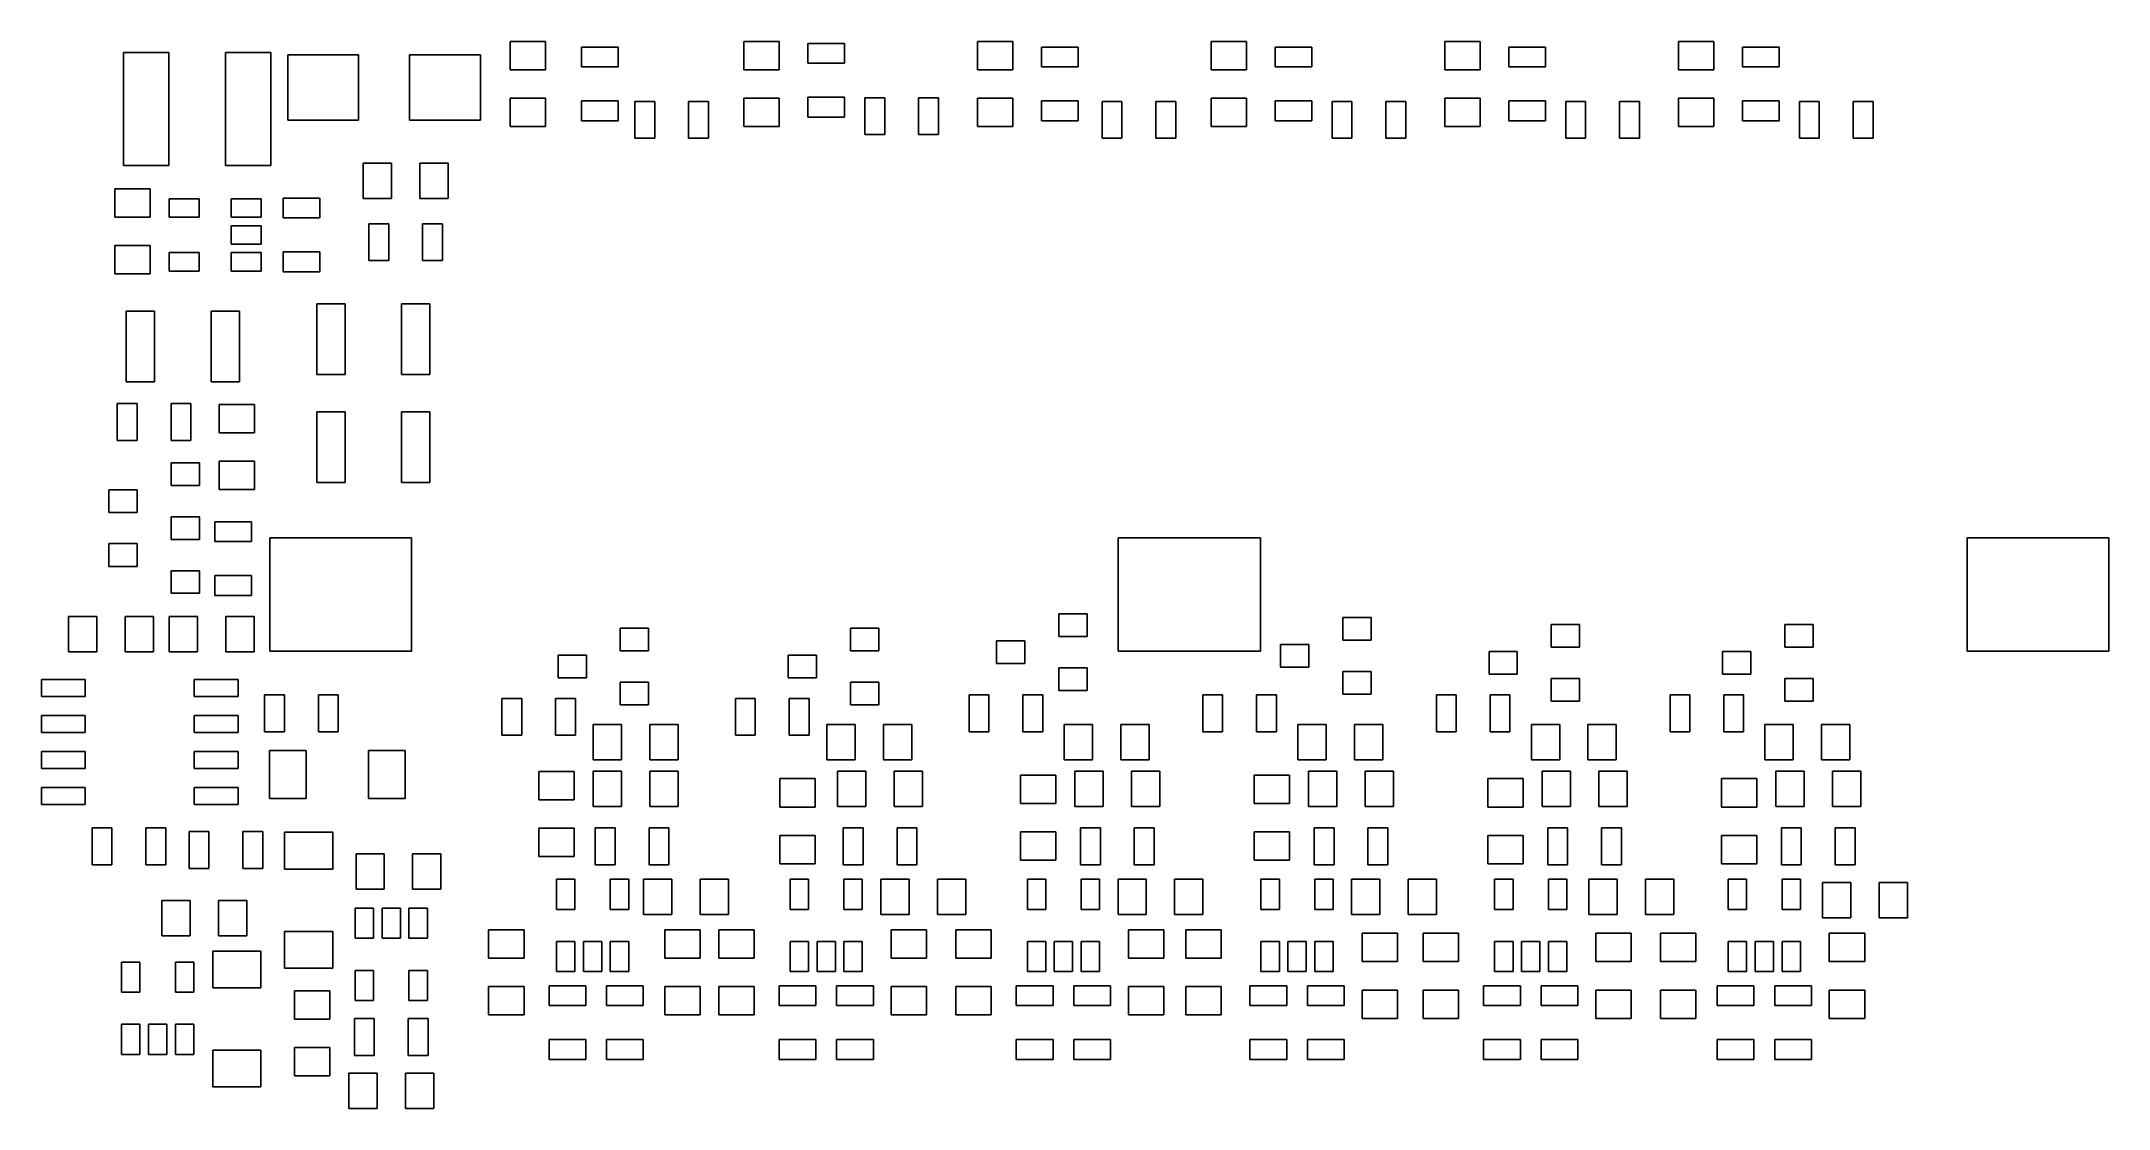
# Model space of a CAD drawing. Extents: x 1.86 to 4.74, y -2.74 to -1.26.
import ezdxf

# ---------------------------------------------------------------- set-up
doc = ezdxf.new("R2010")
doc.units = 0
doc.header["$MEASUREMENT"] = 0
doc.layers.add('BLACK', color=7, linetype='CONTINUOUS')

msp = doc.modelspace()

# ---------------------------------------------------------------- linework, layer by layer
at = {"layer": 'BLACK', "linetype": 'CONTINUOUS'}
for p, q in [((2.5154, -1.3003), (2.5154, -1.2609)), ((2.5154, -1.2609), (2.5646, -1.2609)), ((2.5646, -1.2609), (2.5646, -1.3003)), ((2.8404, -1.3003), (2.8404, -1.2609)), ((2.8404, -1.2609), (2.8896, -1.2609)), ((2.8896, -1.2609), (2.8896, -1.3003)), ((2.9294, -1.2914), (2.9294, -1.2638)), ((2.9294, -1.2638), (2.9806, -1.2638)), ((2.9806, -1.2638), (2.9806, -1.2914)), ((3.1654, -1.3003), (3.1654, -1.2609)), ((3.1654, -1.2609), (3.2146, -1.2609)), ((3.2146, -1.2609), (3.2146, -1.3003)), ((3.4904, -1.3003), (3.4904, -1.2609)), ((3.4904, -1.2609), (3.5396, -1.2609)), ((3.5396, -1.2609), (3.5396, -1.3003)), ((3.8154, -1.3003), (3.8154, -1.2609)), ((3.8154, -1.2609), (3.8646, -1.2609)), ((3.8646, -1.2609), (3.8646, -1.3003)), ((4.1404, -1.3003), (4.1404, -1.2609)), ((4.1404, -1.2609), (4.1896, -1.2609)), ((4.1896, -1.2609), (4.1896, -1.3003)), ((1.9776, -1.4337), (1.9776, -1.2763)), ((1.9776, -1.2763), (2.0406, -1.2763)), ((2.0406, -1.2763), (2.0406, -1.4337)), ((2.1194, -1.4337), (2.1194, -1.2763)), ((2.1194, -1.2763), (2.1824, -1.2763)), ((2.1824, -1.2763), (2.1824, -1.4337)), ((2.2061, -1.3703), (2.2061, -1.2797)), ((2.2061, -1.2797), (2.3046, -1.2797)), ((2.3046, -1.2797), (2.3046, -1.3703)), ((2.3754, -1.3703), (2.3754, -1.2797)), ((2.3754, -1.2797), (2.4739, -1.2797)), ((2.4739, -1.2797), (2.4739, -1.3703)), ((2.6144, -1.2964), (2.6144, -1.2688)), ((2.6144, -1.2688), (2.6656, -1.2688)), ((2.6656, -1.2688), (2.6656, -1.2964)), ((2.9806, -1.2914), (2.9294, -1.2914)), ((3.2544, -1.2964), (3.2544, -1.2688)), ((3.2544, -1.2688), (3.3056, -1.2688)), ((3.3056, -1.2688), (3.3056, -1.2964)), ((3.5794, -1.2964), (3.5794, -1.2688)), ((3.5794, -1.2688), (3.6306, -1.2688)), ((3.6306, -1.2688), (3.6306, -1.2964)), ((3.9044, -1.2964), (3.9044, -1.2688)), ((3.9044, -1.2688), (3.9556, -1.2688)), ((3.9556, -1.2688), (3.9556, -1.2964)), ((4.2294, -1.2964), (4.2294, -1.2688)), ((4.2294, -1.2688), (4.2806, -1.2688)), ((4.2806, -1.2688), (4.2806, -1.2964)), ((2.5646, -1.3003), (2.5154, -1.3003)), ((2.6656, -1.2964), (2.6144, -1.2964)), ((2.8896, -1.3003), (2.8404, -1.3003)), ((3.2146, -1.3003), (3.1654, -1.3003)), ((3.3056, -1.2964), (3.2544, -1.2964)), ((3.5396, -1.3003), (3.4904, -1.3003)), ((3.6306, -1.2964), (3.5794, -1.2964)), ((3.8646, -1.3003), (3.8154, -1.3003)), ((3.9556, -1.2964), (3.9044, -1.2964)), ((4.1896, -1.3003), (4.1404, -1.3003)), ((4.2806, -1.2964), (4.2294, -1.2964)), ((2.5154, -1.3791), (2.5154, -1.3397)), ((2.5154, -1.3397), (2.5646, -1.3397)), ((2.5646, -1.3397), (2.5646, -1.3791)), ((2.6144, -1.3712), (2.6144, -1.3436)), ((2.6144, -1.3436), (2.6656, -1.3436)), ((2.6656, -1.3436), (2.6656, -1.3712)), ((2.6888, -1.3956), (2.6888, -1.3444)), ((2.6888, -1.3444), (2.7164, -1.3444)), ((2.7164, -1.3444), (2.7164, -1.3956)), ((2.7636, -1.3956), (2.7636, -1.3444)), ((2.7636, -1.3444), (2.7912, -1.3444)), ((2.7912, -1.3444), (2.7912, -1.3956)), ((2.8404, -1.3791), (2.8404, -1.3397)), ((2.8404, -1.3397), (2.8896, -1.3397)), ((2.8896, -1.3397), (2.8896, -1.3791)), ((2.9294, -1.3662), (2.9294, -1.3386)), ((2.9294, -1.3386), (2.9806, -1.3386)), ((2.9806, -1.3386), (2.9806, -1.3662)), ((3.0088, -1.3906), (3.0088, -1.3394)), ((3.0088, -1.3394), (3.0364, -1.3394)), ((3.0364, -1.3394), (3.0364, -1.3906)), ((3.0836, -1.3906), (3.0836, -1.3394)), ((3.0836, -1.3394), (3.1112, -1.3394)), ((3.1112, -1.3394), (3.1112, -1.3906)), ((3.1654, -1.3791), (3.1654, -1.3397)), ((3.1654, -1.3397), (3.2146, -1.3397)), ((3.2146, -1.3397), (3.2146, -1.3791)), ((3.2544, -1.3712), (3.2544, -1.3436)), ((3.2544, -1.3436), (3.3056, -1.3436)), ((3.3056, -1.3436), (3.3056, -1.3712)), ((3.3388, -1.3956), (3.3388, -1.3444)), ((3.3388, -1.3444), (3.3664, -1.3444)), ((3.3664, -1.3444), (3.3664, -1.3956)), ((3.4136, -1.3956), (3.4136, -1.3444)), ((3.4136, -1.3444), (3.4412, -1.3444)), ((3.4412, -1.3444), (3.4412, -1.3956)), ((3.4904, -1.3791), (3.4904, -1.3397)), ((3.4904, -1.3397), (3.5396, -1.3397)), ((3.5396, -1.3397), (3.5396, -1.3791)), ((3.5794, -1.3712), (3.5794, -1.3436)), ((3.5794, -1.3436), (3.6306, -1.3436)), ((3.6306, -1.3436), (3.6306, -1.3712)), ((3.6588, -1.3956), (3.6588, -1.3444)), ((3.6588, -1.3444), (3.6864, -1.3444)), ((3.6864, -1.3444), (3.6864, -1.3956)), ((3.7336, -1.3956), (3.7336, -1.3444)), ((3.7336, -1.3444), (3.7612, -1.3444)), ((3.7612, -1.3444), (3.7612, -1.3956)), ((3.8154, -1.3791), (3.8154, -1.3397)), ((3.8154, -1.3397), (3.8646, -1.3397)), ((3.8646, -1.3397), (3.8646, -1.3791)), ((3.9044, -1.3712), (3.9044, -1.3436)), ((3.9044, -1.3436), (3.9556, -1.3436)), ((3.9556, -1.3436), (3.9556, -1.3712)), ((3.9838, -1.3956), (3.9838, -1.3444)), ((3.9838, -1.3444), (4.0114, -1.3444)), ((4.0114, -1.3444), (4.0114, -1.3956)), ((4.0586, -1.3956), (4.0586, -1.3444)), ((4.0586, -1.3444), (4.0862, -1.3444)), ((4.0862, -1.3444), (4.0862, -1.3956)), ((4.1404, -1.3791), (4.1404, -1.3397)), ((4.1404, -1.3397), (4.1896, -1.3397)), ((4.1896, -1.3397), (4.1896, -1.3791)), ((4.2294, -1.3712), (4.2294, -1.3436)), ((4.2294, -1.3436), (4.2806, -1.3436)), ((4.2806, -1.3436), (4.2806, -1.3712)), ((4.3088, -1.3956), (4.3088, -1.3444)), ((4.3088, -1.3444), (4.3364, -1.3444)), ((4.3364, -1.3444), (4.3364, -1.3956)), ((4.3836, -1.3956), (4.3836, -1.3444)), ((4.3836, -1.3444), (4.4112, -1.3444)), ((4.4112, -1.3444), (4.4112, -1.3956)), ((2.3046, -1.3703), (2.2061, -1.3703)), ((2.4739, -1.3703), (2.3754, -1.3703)), ((2.5646, -1.3791), (2.5154, -1.3791)), ((2.6656, -1.3712), (2.6144, -1.3712)), ((2.8896, -1.3791), (2.8404, -1.3791)), ((2.9806, -1.3662), (2.9294, -1.3662)), ((3.2146, -1.3791), (3.1654, -1.3791)), ((3.3056, -1.3712), (3.2544, -1.3712)), ((3.5396, -1.3791), (3.4904, -1.3791)), ((3.6306, -1.3712), (3.5794, -1.3712)), ((3.8646, -1.3791), (3.8154, -1.3791)), ((3.9556, -1.3712), (3.9044, -1.3712)), ((4.1896, -1.3791), (4.1404, -1.3791)), ((4.2806, -1.3712), (4.2294, -1.3712)), ((2.7164, -1.3956), (2.6888, -1.3956)), ((2.7912, -1.3956), (2.7636, -1.3956)), ((3.0364, -1.3906), (3.0088, -1.3906)), ((3.1112, -1.3906), (3.0836, -1.3906)), ((3.3664, -1.3956), (3.3388, -1.3956)), ((3.4412, -1.3956), (3.4136, -1.3956)), ((3.6864, -1.3956), (3.6588, -1.3956)), ((3.7612, -1.3956), (3.7336, -1.3956)), ((4.0114, -1.3956), (3.9838, -1.3956)), ((4.0862, -1.3956), (4.0586, -1.3956)), ((4.3364, -1.3956), (4.3088, -1.3956)), ((4.4112, -1.3956), (4.3836, -1.3956)), ((2.0406, -1.4337), (1.9776, -1.4337)), ((2.1824, -1.4337), (2.1194, -1.4337)), ((2.3109, -1.4796), (2.3109, -1.4304)), ((2.3109, -1.4304), (2.3503, -1.4304)), ((2.3503, -1.4304), (2.3503, -1.4796)), ((2.3897, -1.4796), (2.3897, -1.4304)), ((2.3897, -1.4304), (2.4291, -1.4304)), ((2.4291, -1.4304), (2.4291, -1.4796)), ((1.9654, -1.5053), (1.9654, -1.4659)), ((1.9654, -1.4659), (2.0146, -1.4659)), ((2.0146, -1.4659), (2.0146, -1.5053)), ((2.0408, -1.5054), (2.0408, -1.4798)), ((2.0408, -1.4798), (2.0826, -1.4798)), ((2.0826, -1.4798), (2.0826, -1.5054)), ((2.1274, -1.5054), (2.1274, -1.4798)), ((2.1274, -1.4798), (2.1692, -1.4798)), ((2.1692, -1.4798), (2.1692, -1.5054)), ((2.1994, -1.5064), (2.1994, -1.4788)), ((2.1994, -1.4788), (2.2506, -1.4788)), ((2.2506, -1.4788), (2.2506, -1.5064)), ((2.3503, -1.4796), (2.3109, -1.4796)), ((2.4291, -1.4796), (2.3897, -1.4796)), ((2.0146, -1.5053), (1.9654, -1.5053)), ((2.0826, -1.5054), (2.0408, -1.5054)), ((2.1692, -1.5054), (2.1274, -1.5054)), ((2.1274, -1.5428), (2.1274, -1.5172)), ((2.1274, -1.5172), (2.1692, -1.5172)), ((2.1692, -1.5172), (2.1692, -1.5428)), ((2.2506, -1.5064), (2.1994, -1.5064)), ((2.3188, -1.5656), (2.3188, -1.5144)), ((2.3188, -1.5144), (2.3464, -1.5144)), ((2.3464, -1.5144), (2.3464, -1.5656)), ((2.3936, -1.5656), (2.3936, -1.5144)), ((2.3936, -1.5144), (2.4212, -1.5144)), ((2.4212, -1.5144), (2.4212, -1.5656)), ((1.9654, -1.5841), (1.9654, -1.5447)), ((1.9654, -1.5447), (2.0146, -1.5447)), ((2.0146, -1.5447), (2.0146, -1.5841)), ((2.1692, -1.5428), (2.1274, -1.5428)), ((2.0408, -1.5802), (2.0408, -1.5546)), ((2.0408, -1.5546), (2.0826, -1.5546)), ((2.0826, -1.5802), (2.0408, -1.5802)), ((2.0826, -1.5546), (2.0826, -1.5802)), ((2.1274, -1.5802), (2.1274, -1.5546)), ((2.1274, -1.5546), (2.1692, -1.5546)), ((2.1692, -1.5802), (2.1274, -1.5802)), ((2.1692, -1.5546), (2.1692, -1.5802)), ((2.1994, -1.5812), (2.1994, -1.5536)), ((2.1994, -1.5536), (2.2506, -1.5536)), ((2.2506, -1.5812), (2.1994, -1.5812)), ((2.2506, -1.5536), (2.2506, -1.5812)), ((2.3464, -1.5656), (2.3188, -1.5656)), ((2.4212, -1.5656), (2.3936, -1.5656)), ((2.0146, -1.5841), (1.9654, -1.5841)), ((1.9813, -1.7342), (1.9813, -1.6358)), ((1.9813, -1.6358), (2.0206, -1.6358)), ((2.0206, -1.6358), (2.0206, -1.7342)), ((2.0994, -1.7342), (2.0994, -1.6358)), ((2.0994, -1.6358), (2.1387, -1.6358)), ((2.1387, -1.6358), (2.1387, -1.7342)), ((2.2463, -1.7242), (2.2463, -1.6258)), ((2.2463, -1.6258), (2.2856, -1.6258)), ((2.2856, -1.6258), (2.2856, -1.7242)), ((2.3644, -1.7242), (2.3644, -1.6258)), ((2.3644, -1.6258), (2.4037, -1.6258)), ((2.4037, -1.6258), (2.4037, -1.7242)), ((2.2856, -1.7242), (2.2463, -1.7242)), ((2.4037, -1.7242), (2.3644, -1.7242)), ((2.0206, -1.7342), (1.9813, -1.7342)), ((2.1387, -1.7342), (2.0994, -1.7342)), ((1.9688, -1.8156), (1.9688, -1.7644)), ((1.9688, -1.7644), (1.9964, -1.7644)), ((1.9964, -1.7644), (1.9964, -1.8156)), ((2.0436, -1.8156), (2.0436, -1.7644)), ((2.0436, -1.7644), (2.0712, -1.7644)), ((2.0712, -1.7644), (2.0712, -1.8156)), ((2.1104, -1.8053), (2.1104, -1.7659)), ((2.1104, -1.7659), (2.1596, -1.7659)), ((2.1596, -1.7659), (2.1596, -1.8053)), ((2.2463, -1.8742), (2.2463, -1.7758)), ((2.2463, -1.7758), (2.2856, -1.7758)), ((2.2856, -1.7758), (2.2856, -1.8742)), ((2.3644, -1.8742), (2.3644, -1.7758)), ((2.3644, -1.7758), (2.4037, -1.7758)), ((2.4037, -1.7758), (2.4037, -1.8742)), ((2.1596, -1.8053), (2.1104, -1.8053)), ((1.9964, -1.8156), (1.9688, -1.8156)), ((2.0712, -1.8156), (2.0436, -1.8156)), ((2.0436, -1.8782), (2.0436, -1.8467)), ((2.0436, -1.8467), (2.083, -1.8467)), ((2.083, -1.8467), (2.083, -1.8782)), ((2.1104, -1.8841), (2.1104, -1.8447)), ((2.1104, -1.8447), (2.1596, -1.8447)), ((2.1596, -1.8447), (2.1596, -1.8841)), ((1.957, -1.9158), (1.957, -1.8842)), ((1.957, -1.8842), (1.9964, -1.8842)), ((1.9964, -1.8842), (1.9964, -1.9158)), ((2.083, -1.8782), (2.0436, -1.8782)), ((2.1596, -1.8841), (2.1104, -1.8841)), ((2.2856, -1.8742), (2.2463, -1.8742)), ((2.4037, -1.8742), (2.3644, -1.8742)), ((1.9964, -1.9158), (1.957, -1.9158)), ((2.0436, -1.9532), (2.0436, -1.9217)), ((2.0436, -1.9217), (2.083, -1.9217)), ((2.083, -1.9217), (2.083, -1.9532)), ((2.083, -1.9532), (2.0436, -1.9532)), ((2.1044, -1.9564), (2.1044, -1.9288)), ((2.1044, -1.9288), (2.1556, -1.9288)), ((2.1556, -1.9288), (2.1556, -1.9564)), ((2.181, -2.1087), (2.181, -1.9513)), ((2.181, -1.9513), (2.3779, -1.9513)), ((2.3779, -1.9513), (2.3779, -2.1087)), ((3.361, -2.1087), (3.361, -1.9513)), ((3.361, -1.9513), (3.5579, -1.9513)), ((3.5579, -1.9513), (3.559, -1.9513)), ((3.559, -1.9513), (3.559, -2.1087)), ((4.5421, -2.1087), (4.5421, -1.9513)), ((4.5421, -1.9513), (4.739, -1.9513)), ((4.739, -1.9513), (4.739, -2.1087)), ((1.957, -1.9908), (1.957, -1.9592)), ((1.957, -1.9592), (1.9964, -1.9592)), ((1.9964, -1.9592), (1.9964, -1.9908)), ((2.1556, -1.9564), (2.1044, -1.9564)), ((1.9964, -1.9908), (1.957, -1.9908)), ((2.0436, -2.0282), (2.0436, -1.9968)), ((2.0436, -1.9968), (2.083, -1.9968)), ((2.083, -1.9968), (2.083, -2.0282)), ((2.1044, -2.0312), (2.1044, -2.0036)), ((2.1044, -2.0036), (2.1556, -2.0036)), ((2.1556, -2.0036), (2.1556, -2.0312)), ((2.083, -2.0282), (2.0436, -2.0282)), ((2.1556, -2.0312), (2.1044, -2.0312)), ((1.9009, -2.1096), (1.9009, -2.0604)), ((1.9009, -2.0604), (1.9403, -2.0604)), ((1.9403, -2.0604), (1.9403, -2.1096)), ((1.9797, -2.1096), (1.9797, -2.0604)), ((1.9797, -2.0604), (2.0191, -2.0604)), ((2.0191, -2.0604), (2.0191, -2.1096)), ((2.0409, -2.1096), (2.0409, -2.0604)), ((2.0409, -2.0604), (2.0803, -2.0604)), ((2.0803, -2.0604), (2.0803, -2.1096)), ((2.1197, -2.1096), (2.1197, -2.0604)), ((2.1197, -2.0604), (2.1591, -2.0604)), ((2.1591, -2.0604), (2.1591, -2.1096)), ((3.2786, -2.0882), (3.2786, -2.0568)), ((3.2786, -2.0568), (3.318, -2.0568)), ((3.318, -2.0568), (3.318, -2.0882)), ((3.6736, -2.0932), (3.6736, -2.0617)), ((3.6736, -2.0617), (3.713, -2.0617)), ((3.713, -2.0617), (3.713, -2.0932)), ((2.6686, -2.1082), (2.6686, -2.0768)), ((2.6686, -2.0768), (2.708, -2.0768)), ((2.708, -2.0768), (2.708, -2.1082)), ((2.9886, -2.1082), (2.9886, -2.0768)), ((2.9886, -2.0768), (3.028, -2.0768)), ((3.028, -2.0768), (3.028, -2.1082)), ((3.192, -2.1258), (3.192, -2.0943)), ((3.192, -2.0943), (3.2314, -2.0943)), ((3.2314, -2.0943), (3.2314, -2.1258)), ((3.318, -2.0882), (3.2786, -2.0882)), ((3.587, -2.1307), (3.587, -2.0993)), ((3.587, -2.0993), (3.6264, -2.0993)), ((3.6264, -2.0993), (3.6264, -2.1307)), ((3.713, -2.0932), (3.6736, -2.0932)), ((3.9636, -2.1033), (3.9636, -2.0717)), ((3.9636, -2.0717), (4.003, -2.0717)), ((4.003, -2.0717), (4.003, -2.1033)), ((4.2886, -2.1033), (4.2886, -2.0717)), ((4.2886, -2.0717), (4.328, -2.0717)), ((4.328, -2.0717), (4.328, -2.1033)), ((1.9403, -2.1096), (1.9009, -2.1096)), ((2.0191, -2.1096), (1.9797, -2.1096)), ((2.0803, -2.1096), (2.0409, -2.1096)), ((2.1591, -2.1096), (2.1197, -2.1096)), ((2.3779, -2.1087), (2.181, -2.1087)), ((2.582, -2.1458), (2.582, -2.1142)), ((2.582, -2.1142), (2.6214, -2.1142)), ((2.6214, -2.1142), (2.6214, -2.1458)), ((2.708, -2.1082), (2.6686, -2.1082)), ((2.902, -2.1458), (2.902, -2.1142)), ((2.902, -2.1142), (2.9414, -2.1142)), ((2.9414, -2.1142), (2.9414, -2.1458)), ((3.028, -2.1082), (2.9886, -2.1082)), ((3.2314, -2.1258), (3.192, -2.1258)), ((3.3621, -2.1087), (3.361, -2.1087)), ((3.559, -2.1087), (3.3621, -2.1087)), ((3.877, -2.1408), (3.877, -2.1092)), ((3.877, -2.1092), (3.9164, -2.1092)), ((3.9164, -2.1092), (3.9164, -2.1408)), ((4.003, -2.1033), (3.9636, -2.1033)), ((4.202, -2.1408), (4.202, -2.1092)), ((4.202, -2.1092), (4.2414, -2.1092)), ((4.2414, -2.1092), (4.2414, -2.1408)), ((4.328, -2.1033), (4.2886, -2.1033)), ((4.739, -2.1087), (4.5421, -2.1087)), ((1.8632, -2.1718), (1.8632, -2.1482)), ((1.8632, -2.1482), (1.9242, -2.1482)), ((1.9242, -2.1482), (1.9242, -2.1718)), ((2.0758, -2.1718), (2.0758, -2.1482)), ((2.0758, -2.1482), (2.1368, -2.1482)), ((2.1368, -2.1482), (2.1368, -2.1718)), ((2.6214, -2.1458), (2.582, -2.1458)), ((2.6686, -2.1833), (2.6686, -2.1517)), ((2.6686, -2.1517), (2.708, -2.1517)), ((2.708, -2.1517), (2.708, -2.1833)), ((2.9414, -2.1458), (2.902, -2.1458)), ((2.9886, -2.1833), (2.9886, -2.1517)), ((2.9886, -2.1517), (3.028, -2.1517)), ((3.028, -2.1517), (3.028, -2.1833)), ((3.2786, -2.1633), (3.2786, -2.1317)), ((3.2786, -2.1317), (3.318, -2.1317)), ((3.318, -2.1317), (3.318, -2.1633)), ((3.6264, -2.1307), (3.587, -2.1307)), ((3.6736, -2.1683), (3.6736, -2.1368)), ((3.6736, -2.1368), (3.713, -2.1368)), ((3.713, -2.1368), (3.713, -2.1683)), ((3.9164, -2.1408), (3.877, -2.1408)), ((3.9636, -2.1782), (3.9636, -2.1467)), ((3.9636, -2.1467), (4.003, -2.1467)), ((4.003, -2.1467), (4.003, -2.1782)), ((4.2414, -2.1408), (4.202, -2.1408)), ((4.2886, -2.1782), (4.2886, -2.1467)), ((4.2886, -2.1467), (4.328, -2.1467)), ((4.328, -2.1467), (4.328, -2.1782)), ((1.9242, -2.1718), (1.8632, -2.1718)), ((2.1368, -2.1718), (2.0758, -2.1718)), ((2.1738, -2.2206), (2.1738, -2.1694)), ((2.1738, -2.1694), (2.2014, -2.1694)), ((2.2014, -2.1694), (2.2014, -2.2206)), ((2.2486, -2.2206), (2.2486, -2.1694)), ((2.2486, -2.1694), (2.2762, -2.1694)), ((2.2762, -2.1694), (2.2762, -2.2206)), ((2.5038, -2.2256), (2.5038, -2.1744)), ((2.5038, -2.1744), (2.5314, -2.1744)), ((2.5314, -2.1744), (2.5314, -2.2256)), ((2.5786, -2.2256), (2.5786, -2.1744)), ((2.5786, -2.1744), (2.6062, -2.1744)), ((2.6062, -2.1744), (2.6062, -2.2256)), ((2.708, -2.1833), (2.6686, -2.1833)), ((2.8288, -2.2256), (2.8288, -2.1744)), ((2.8288, -2.1744), (2.8564, -2.1744)), ((2.8564, -2.1744), (2.8564, -2.2256)), ((2.9036, -2.2256), (2.9036, -2.1744)), ((2.9036, -2.1744), (2.9312, -2.1744)), ((2.9312, -2.1744), (2.9312, -2.2256)), ((3.028, -2.1833), (2.9886, -2.1833)), ((3.1538, -2.2206), (3.1538, -2.1694)), ((3.1538, -2.1694), (3.1814, -2.1694)), ((3.1814, -2.1694), (3.1814, -2.2206)), ((3.2286, -2.2206), (3.2286, -2.1694)), ((3.2286, -2.1694), (3.2562, -2.1694)), ((3.2562, -2.1694), (3.2562, -2.2206)), ((3.318, -2.1633), (3.2786, -2.1633)), ((3.4788, -2.2206), (3.4788, -2.1694)), ((3.4788, -2.1694), (3.5064, -2.1694)), ((3.5064, -2.1694), (3.5064, -2.2206)), ((3.5536, -2.2206), (3.5536, -2.1694)), ((3.5536, -2.1694), (3.5812, -2.1694)), ((3.5812, -2.1694), (3.5812, -2.2206)), ((3.713, -2.1683), (3.6736, -2.1683)), ((3.8038, -2.2206), (3.8038, -2.1694)), ((3.8038, -2.1694), (3.8314, -2.1694)), ((3.8314, -2.1694), (3.8314, -2.2206)), ((3.8786, -2.2206), (3.8786, -2.1694)), ((3.8786, -2.1694), (3.9062, -2.1694)), ((3.9062, -2.1694), (3.9062, -2.2206)), ((4.003, -2.1782), (3.9636, -2.1782)), ((4.1288, -2.2206), (4.1288, -2.1694)), ((4.1288, -2.1694), (4.1564, -2.1694)), ((4.1564, -2.1694), (4.1564, -2.2206)), ((4.2036, -2.2206), (4.2036, -2.1694)), ((4.2036, -2.1694), (4.2312, -2.1694)), ((4.2312, -2.1694), (4.2312, -2.2206)), ((4.328, -2.1782), (4.2886, -2.1782)), ((1.8632, -2.2218), (1.8632, -2.1982)), ((1.8632, -2.1982), (1.9242, -2.1982)), ((1.9242, -2.1982), (1.9242, -2.2218)), ((2.0758, -2.2218), (2.0758, -2.1982)), ((2.0758, -2.1982), (2.1368, -2.1982)), ((2.1368, -2.1982), (2.1368, -2.2218)), ((2.6309, -2.2596), (2.6309, -2.2104)), ((2.6309, -2.2104), (2.6703, -2.2104)), ((2.6703, -2.2104), (2.6703, -2.2596)), ((2.7097, -2.2596), (2.7097, -2.2104)), ((2.7097, -2.2104), (2.7491, -2.2104)), ((2.7491, -2.2104), (2.7491, -2.2596)), ((2.9559, -2.2596), (2.9559, -2.2104)), ((2.9559, -2.2104), (2.9953, -2.2104)), ((2.9953, -2.2104), (2.9953, -2.2596)), ((3.0347, -2.2596), (3.0347, -2.2104)), ((3.0347, -2.2104), (3.0741, -2.2104)), ((3.0741, -2.2104), (3.0741, -2.2596)), ((3.2859, -2.2596), (3.2859, -2.2104)), ((3.2859, -2.2104), (3.3253, -2.2104)), ((3.3253, -2.2104), (3.3253, -2.2596)), ((3.3647, -2.2596), (3.3647, -2.2104)), ((3.3647, -2.2104), (3.4041, -2.2104)), ((3.4041, -2.2104), (3.4041, -2.2596)), ((3.6109, -2.2596), (3.6109, -2.2104)), ((3.6109, -2.2104), (3.6503, -2.2104)), ((3.6503, -2.2104), (3.6503, -2.2596)), ((3.6897, -2.2596), (3.6897, -2.2104)), ((3.6897, -2.2104), (3.7291, -2.2104)), ((3.7291, -2.2104), (3.7291, -2.2596)), ((3.9359, -2.2596), (3.9359, -2.2104)), ((3.9359, -2.2104), (3.9753, -2.2104)), ((3.9753, -2.2104), (3.9753, -2.2596)), ((4.0147, -2.2596), (4.0147, -2.2104)), ((4.0147, -2.2104), (4.0541, -2.2104)), ((4.0541, -2.2104), (4.0541, -2.2596)), ((4.2609, -2.2596), (4.2609, -2.2104)), ((4.2609, -2.2104), (4.3003, -2.2104)), ((4.3003, -2.2104), (4.3003, -2.2596)), ((4.3397, -2.2596), (4.3397, -2.2104)), ((4.3397, -2.2104), (4.3791, -2.2104)), ((4.3791, -2.2104), (4.3791, -2.2596)), ((1.9242, -2.2218), (1.8632, -2.2218)), ((2.1368, -2.2218), (2.0758, -2.2218)), ((2.2014, -2.2206), (2.1738, -2.2206)), ((2.2762, -2.2206), (2.2486, -2.2206)), ((2.5314, -2.2256), (2.5038, -2.2256)), ((2.6062, -2.2256), (2.5786, -2.2256)), ((2.8564, -2.2256), (2.8288, -2.2256)), ((2.9312, -2.2256), (2.9036, -2.2256)), ((3.1814, -2.2206), (3.1538, -2.2206)), ((3.2562, -2.2206), (3.2286, -2.2206)), ((3.5064, -2.2206), (3.4788, -2.2206)), ((3.5812, -2.2206), (3.5536, -2.2206)), ((3.8314, -2.2206), (3.8038, -2.2206)), ((3.9062, -2.2206), (3.8786, -2.2206)), ((4.1564, -2.2206), (4.1288, -2.2206)), ((4.2312, -2.2206), (4.2036, -2.2206)), ((1.8632, -2.2718), (1.8632, -2.2482)), ((1.8632, -2.2482), (1.9242, -2.2482)), ((1.9242, -2.2718), (1.8632, -2.2718)), ((1.9242, -2.2482), (1.9242, -2.2718)), ((2.0758, -2.2718), (2.0758, -2.2482)), ((2.0758, -2.2482), (2.1368, -2.2482)), ((2.1368, -2.2718), (2.0758, -2.2718)), ((2.1368, -2.2482), (2.1368, -2.2718)), ((2.1805, -2.3135), (2.1805, -2.2466)), ((2.1805, -2.2466), (2.2317, -2.2466)), ((2.2317, -2.2466), (2.2317, -2.3135)), ((2.3183, -2.3135), (2.3183, -2.2466)), ((2.3183, -2.2466), (2.3695, -2.2466)), ((2.3695, -2.2466), (2.3695, -2.3135)), ((2.6703, -2.2596), (2.6309, -2.2596)), ((2.7491, -2.2596), (2.7097, -2.2596)), ((2.9953, -2.2596), (2.9559, -2.2596)), ((3.0741, -2.2596), (3.0347, -2.2596)), ((3.3253, -2.2596), (3.2859, -2.2596)), ((3.4041, -2.2596), (3.3647, -2.2596)), ((3.6503, -2.2596), (3.6109, -2.2596)), ((3.7291, -2.2596), (3.6897, -2.2596)), ((3.9753, -2.2596), (3.9359, -2.2596)), ((4.0541, -2.2596), (4.0147, -2.2596)), ((4.3003, -2.2596), (4.2609, -2.2596)), ((4.3791, -2.2596), (4.3397, -2.2596)), ((1.8632, -2.3218), (1.8632, -2.2982)), ((1.8632, -2.2982), (1.9242, -2.2982)), ((1.9242, -2.2982), (1.9242, -2.3218)), ((2.0758, -2.3218), (2.0758, -2.2982)), ((2.0758, -2.2982), (2.1368, -2.2982)), ((2.1368, -2.2982), (2.1368, -2.3218)), ((2.5554, -2.3153), (2.5554, -2.2759)), ((2.5554, -2.2759), (2.6046, -2.2759)), ((2.6046, -2.2759), (2.6046, -2.3153)), ((2.6309, -2.3246), (2.6309, -2.2754)), ((2.6309, -2.2754), (2.6703, -2.2754)), ((2.6703, -2.2754), (2.6703, -2.3246)), ((2.7097, -2.3246), (2.7097, -2.2754)), ((2.7097, -2.2754), (2.7491, -2.2754)), ((2.7491, -2.2754), (2.7491, -2.3246)), ((2.8904, -2.3253), (2.8904, -2.2859)), ((2.8904, -2.2859), (2.9396, -2.2859)), ((2.9396, -2.2859), (2.9396, -2.3253)), ((2.9709, -2.3246), (2.9709, -2.2754)), ((2.9709, -2.2754), (3.0103, -2.2754)), ((3.0103, -2.2754), (3.0103, -2.3246)), ((3.0497, -2.3246), (3.0497, -2.2754)), ((3.0497, -2.2754), (3.0891, -2.2754)), ((3.0891, -2.2754), (3.0891, -2.3246)), ((3.2254, -2.3203), (3.2254, -2.2809)), ((3.2254, -2.2809), (3.2746, -2.2809)), ((3.2746, -2.2809), (3.2746, -2.3203)), ((3.3009, -2.3246), (3.3009, -2.2754)), ((3.3009, -2.2754), (3.3403, -2.2754)), ((3.3403, -2.2754), (3.3403, -2.3246)), ((3.3797, -2.3246), (3.3797, -2.2754)), ((3.3797, -2.2754), (3.4191, -2.2754)), ((3.4191, -2.2754), (3.4191, -2.3246)), ((3.5504, -2.3203), (3.5504, -2.2809)), ((3.5504, -2.2809), (3.5996, -2.2809)), ((3.5996, -2.2809), (3.5996, -2.3203)), ((3.6259, -2.3246), (3.6259, -2.2754)), ((3.6259, -2.2754), (3.6653, -2.2754)), ((3.6653, -2.2754), (3.6653, -2.3246)), ((3.7047, -2.3246), (3.7047, -2.2754)), ((3.7047, -2.2754), (3.7441, -2.2754)), ((3.7441, -2.2754), (3.7441, -2.3246)), ((3.8754, -2.3253), (3.8754, -2.2859)), ((3.8754, -2.2859), (3.9246, -2.2859)), ((3.9246, -2.2859), (3.9246, -2.3253)), ((3.9509, -2.3246), (3.9509, -2.2754)), ((3.9509, -2.2754), (3.9903, -2.2754)), ((3.9903, -2.2754), (3.9903, -2.3246)), ((4.0297, -2.3246), (4.0297, -2.2754)), ((4.0297, -2.2754), (4.0691, -2.2754)), ((4.0691, -2.2754), (4.0691, -2.3246)), ((4.2004, -2.3253), (4.2004, -2.2859)), ((4.2004, -2.2859), (4.2496, -2.2859)), ((4.2496, -2.2859), (4.2496, -2.3253)), ((4.2759, -2.3246), (4.2759, -2.2754)), ((4.2759, -2.2754), (4.3153, -2.2754)), ((4.3153, -2.2754), (4.3153, -2.3246)), ((4.3547, -2.3246), (4.3547, -2.2754)), ((4.3547, -2.2754), (4.3941, -2.2754)), ((4.3941, -2.2754), (4.3941, -2.3246)), ((1.9242, -2.3218), (1.8632, -2.3218)), ((2.1368, -2.3218), (2.0758, -2.3218)), ((2.2317, -2.3135), (2.1805, -2.3135)), ((2.3695, -2.3135), (2.3183, -2.3135)), ((2.6046, -2.3153), (2.5554, -2.3153)), ((2.6703, -2.3246), (2.6309, -2.3246)), ((2.7491, -2.3246), (2.7097, -2.3246)), ((2.9396, -2.3253), (2.8904, -2.3253)), ((3.0103, -2.3246), (2.9709, -2.3246)), ((3.0891, -2.3246), (3.0497, -2.3246)), ((3.2746, -2.3203), (3.2254, -2.3203)), ((3.3403, -2.3246), (3.3009, -2.3246)), ((3.4191, -2.3246), (3.3797, -2.3246)), ((3.5996, -2.3203), (3.5504, -2.3203)), ((3.6653, -2.3246), (3.6259, -2.3246)), ((3.7441, -2.3246), (3.7047, -2.3246)), ((3.9246, -2.3253), (3.8754, -2.3253)), ((3.9903, -2.3246), (3.9509, -2.3246)), ((4.0691, -2.3246), (4.0297, -2.3246)), ((4.2496, -2.3253), (4.2004, -2.3253)), ((4.3153, -2.3246), (4.2759, -2.3246)), ((4.3941, -2.3246), (4.3547, -2.3246)), ((1.9338, -2.4056), (1.9338, -2.3544)), ((1.9338, -2.3544), (1.9614, -2.3544)), ((1.9614, -2.3544), (1.9614, -2.4056)), ((2.0086, -2.4056), (2.0086, -2.3544)), ((2.0086, -2.3544), (2.0362, -2.3544)), ((2.0362, -2.3544), (2.0362, -2.4056)), ((2.5554, -2.3941), (2.5554, -2.3547)), ((2.5554, -2.3547), (2.6046, -2.3547)), ((2.6046, -2.3547), (2.6046, -2.3941)), ((2.6338, -2.4056), (2.6338, -2.3544)), ((2.6338, -2.3544), (2.6614, -2.3544)), ((2.6614, -2.3544), (2.6614, -2.4056)), ((2.7086, -2.4056), (2.7086, -2.3544)), ((2.7086, -2.3544), (2.7362, -2.3544)), ((2.7362, -2.3544), (2.7362, -2.4056)), ((2.9788, -2.4056), (2.9788, -2.3544)), ((2.9788, -2.3544), (3.0064, -2.3544)), ((3.0064, -2.3544), (3.0064, -2.4056)), ((3.0536, -2.4056), (3.0536, -2.3544)), ((3.0536, -2.3544), (3.0812, -2.3544)), ((3.0812, -2.3544), (3.0812, -2.4056)), ((3.3088, -2.4056), (3.3088, -2.3544)), ((3.3088, -2.3544), (3.3364, -2.3544)), ((3.3364, -2.3544), (3.3364, -2.4056)), ((3.3836, -2.4056), (3.3836, -2.3544)), ((3.3836, -2.3544), (3.4112, -2.3544)), ((3.4112, -2.3544), (3.4112, -2.4056)), ((3.6338, -2.4056), (3.6338, -2.3544)), ((3.6338, -2.3544), (3.6614, -2.3544)), ((3.6614, -2.3544), (3.6614, -2.4056)), ((3.7086, -2.4056), (3.7086, -2.3544)), ((3.7086, -2.3544), (3.7362, -2.3544)), ((3.7362, -2.3544), (3.7362, -2.4056)), ((3.9588, -2.4056), (3.9588, -2.3544)), ((3.9588, -2.3544), (3.9864, -2.3544)), ((3.9864, -2.3544), (3.9864, -2.4056)), ((4.0336, -2.4056), (4.0336, -2.3544)), ((4.0336, -2.3544), (4.0612, -2.3544)), ((4.0612, -2.3544), (4.0612, -2.4056)), ((4.2838, -2.4056), (4.2838, -2.3544)), ((4.2838, -2.3544), (4.3114, -2.3544)), ((4.3114, -2.3544), (4.3114, -2.4056)), ((4.3586, -2.4056), (4.3586, -2.3544)), ((4.3586, -2.3544), (4.3862, -2.3544)), ((4.3862, -2.3544), (4.3862, -2.4056)), ((2.0688, -2.4106), (2.0688, -2.3594)), ((2.0688, -2.3594), (2.0964, -2.3594)), ((2.0964, -2.3594), (2.0964, -2.4106)), ((2.1436, -2.4106), (2.1436, -2.3594)), ((2.1436, -2.3594), (2.1712, -2.3594)), ((2.1712, -2.3594), (2.1712, -2.4106)), ((2.2016, -2.4117), (2.2016, -2.3605)), ((2.2016, -2.3605), (2.2685, -2.3605)), ((2.2685, -2.3605), (2.2685, -2.4117)), ((2.8904, -2.4041), (2.8904, -2.3647)), ((2.8904, -2.3647), (2.9396, -2.3647)), ((2.9396, -2.3647), (2.9396, -2.4041)), ((3.2254, -2.3991), (3.2254, -2.3597)), ((3.2254, -2.3597), (3.2746, -2.3597)), ((3.2746, -2.3597), (3.2746, -2.3991)), ((3.5504, -2.3991), (3.5504, -2.3597)), ((3.5504, -2.3597), (3.5996, -2.3597)), ((3.5996, -2.3597), (3.5996, -2.3991)), ((3.8754, -2.4041), (3.8754, -2.3647)), ((3.8754, -2.3647), (3.9246, -2.3647)), ((3.9246, -2.3647), (3.9246, -2.4041)), ((4.2004, -2.4041), (4.2004, -2.3647)), ((4.2004, -2.3647), (4.2496, -2.3647)), ((4.2496, -2.3647), (4.2496, -2.4041)), ((1.9614, -2.4056), (1.9338, -2.4056)), ((2.0362, -2.4056), (2.0086, -2.4056)), ((2.0964, -2.4106), (2.0688, -2.4106)), ((2.1712, -2.4106), (2.1436, -2.4106)), ((2.2685, -2.4117), (2.2016, -2.4117)), ((2.3009, -2.4396), (2.3009, -2.3904)), ((2.3009, -2.3904), (2.3403, -2.3904)), ((2.3403, -2.3904), (2.3403, -2.4396)), ((2.3797, -2.4396), (2.3797, -2.3904)), ((2.3797, -2.3904), (2.4191, -2.3904)), ((2.4191, -2.3904), (2.4191, -2.4396)), ((2.6046, -2.3941), (2.5554, -2.3941)), ((2.6614, -2.4056), (2.6338, -2.4056)), ((2.7362, -2.4056), (2.7086, -2.4056)), ((2.9396, -2.4041), (2.8904, -2.4041)), ((3.0064, -2.4056), (2.9788, -2.4056)), ((3.0812, -2.4056), (3.0536, -2.4056)), ((3.2746, -2.3991), (3.2254, -2.3991)), ((3.3364, -2.4056), (3.3088, -2.4056)), ((3.4112, -2.4056), (3.3836, -2.4056)), ((3.5996, -2.3991), (3.5504, -2.3991)), ((3.6614, -2.4056), (3.6338, -2.4056)), ((3.7362, -2.4056), (3.7086, -2.4056)), ((3.9246, -2.4041), (3.8754, -2.4041)), ((3.9864, -2.4056), (3.9588, -2.4056)), ((4.0612, -2.4056), (4.0336, -2.4056)), ((4.2496, -2.4041), (4.2004, -2.4041)), ((4.3114, -2.4056), (4.2838, -2.4056)), ((4.3862, -2.4056), (4.3586, -2.4056)), ((2.3403, -2.4396), (2.3009, -2.4396)), ((2.4191, -2.4396), (2.3797, -2.4396)), ((2.5798, -2.4676), (2.5798, -2.4258)), ((2.5798, -2.4258), (2.6054, -2.4258)), ((2.6054, -2.4258), (2.6054, -2.4676)), ((2.6546, -2.4676), (2.6546, -2.4258)), ((2.6546, -2.4258), (2.6802, -2.4258)), ((2.6802, -2.4258), (2.6802, -2.4676)), ((2.7009, -2.4746), (2.7009, -2.4254)), ((2.7009, -2.4254), (2.7403, -2.4254)), ((2.7403, -2.4254), (2.7403, -2.4746)), ((2.7797, -2.4746), (2.7797, -2.4254)), ((2.7797, -2.4254), (2.8191, -2.4254)), ((2.8191, -2.4254), (2.8191, -2.4746)), ((2.9048, -2.4676), (2.9048, -2.4258)), ((2.9048, -2.4258), (2.9304, -2.4258)), ((2.9304, -2.4258), (2.9304, -2.4676)), ((2.9796, -2.4676), (2.9796, -2.4258)), ((2.9796, -2.4258), (3.0052, -2.4258)), ((3.0052, -2.4258), (3.0052, -2.4676)), ((3.0309, -2.4746), (3.0309, -2.4254)), ((3.0309, -2.4254), (3.0703, -2.4254)), ((3.0703, -2.4254), (3.0703, -2.4746)), ((3.1097, -2.4746), (3.1097, -2.4254)), ((3.1097, -2.4254), (3.1491, -2.4254)), ((3.1491, -2.4254), (3.1491, -2.4746)), ((3.2348, -2.4676), (3.2348, -2.4258)), ((3.2348, -2.4258), (3.2604, -2.4258)), ((3.2604, -2.4258), (3.2604, -2.4676)), ((3.3096, -2.4676), (3.3096, -2.4258)), ((3.3096, -2.4258), (3.3352, -2.4258)), ((3.3352, -2.4258), (3.3352, -2.4676)), ((3.3609, -2.4746), (3.3609, -2.4254)), ((3.3609, -2.4254), (3.4003, -2.4254)), ((3.4003, -2.4254), (3.4003, -2.4746)), ((3.4397, -2.4746), (3.4397, -2.4254)), ((3.4397, -2.4254), (3.4791, -2.4254)), ((3.4791, -2.4254), (3.4791, -2.4746)), ((3.5598, -2.4676), (3.5598, -2.4258)), ((3.5598, -2.4258), (3.5854, -2.4258)), ((3.5854, -2.4258), (3.5854, -2.4676)), ((3.6346, -2.4676), (3.6346, -2.4258)), ((3.6346, -2.4258), (3.6602, -2.4258)), ((3.6602, -2.4258), (3.6602, -2.4676)), ((3.6859, -2.4746), (3.6859, -2.4254)), ((3.6859, -2.4254), (3.7253, -2.4254)), ((3.7253, -2.4254), (3.7253, -2.4746)), ((3.7647, -2.4746), (3.7647, -2.4254)), ((3.7647, -2.4254), (3.8041, -2.4254)), ((3.8041, -2.4254), (3.8041, -2.4746)), ((3.8848, -2.4676), (3.8848, -2.4258)), ((3.8848, -2.4258), (3.9104, -2.4258)), ((3.9104, -2.4258), (3.9104, -2.4676)), ((3.9596, -2.4676), (3.9596, -2.4258)), ((3.9596, -2.4258), (3.9852, -2.4258)), ((3.9852, -2.4258), (3.9852, -2.4676)), ((4.0159, -2.4746), (4.0159, -2.4254)), ((4.0159, -2.4254), (4.0553, -2.4254)), ((4.0553, -2.4254), (4.0553, -2.4746)), ((4.0947, -2.4746), (4.0947, -2.4254)), ((4.0947, -2.4254), (4.1341, -2.4254)), ((4.1341, -2.4254), (4.1341, -2.4746)), ((4.2098, -2.4676), (4.2098, -2.4258)), ((4.2098, -2.4258), (4.2354, -2.4258)), ((4.2354, -2.4258), (4.2354, -2.4676)), ((4.2846, -2.4676), (4.2846, -2.4258)), ((4.2846, -2.4258), (4.3102, -2.4258)), ((4.3102, -2.4258), (4.3102, -2.4676)), ((4.3409, -2.4796), (4.3409, -2.4304)), ((4.3409, -2.4304), (4.3803, -2.4304)), ((4.3803, -2.4304), (4.3803, -2.4796)), ((4.4197, -2.4796), (4.4197, -2.4304)), ((4.4197, -2.4304), (4.4591, -2.4304)), ((4.4591, -2.4304), (4.4591, -2.4796)), ((2.0309, -2.5046), (2.0309, -2.4554)), ((2.0309, -2.4554), (2.0703, -2.4554)), ((2.0703, -2.4554), (2.0703, -2.5046)), ((2.1097, -2.5046), (2.1097, -2.4554)), ((2.1097, -2.4554), (2.1491, -2.4554)), ((2.1491, -2.4554), (2.1491, -2.5046)), ((2.2998, -2.5076), (2.2998, -2.4658)), ((2.2998, -2.4658), (2.3254, -2.4658)), ((2.3254, -2.4658), (2.3254, -2.5076)), ((2.3372, -2.5076), (2.3372, -2.4658)), ((2.3372, -2.4658), (2.3628, -2.4658)), ((2.3628, -2.4658), (2.3628, -2.5076)), ((2.3746, -2.5076), (2.3746, -2.4658)), ((2.3746, -2.4658), (2.4002, -2.4658)), ((2.4002, -2.4658), (2.4002, -2.5076)), ((2.6054, -2.4676), (2.5798, -2.4676)), ((2.6802, -2.4676), (2.6546, -2.4676)), ((2.9304, -2.4676), (2.9048, -2.4676)), ((3.0052, -2.4676), (2.9796, -2.4676)), ((3.2604, -2.4676), (3.2348, -2.4676)), ((3.3352, -2.4676), (3.3096, -2.4676)), ((3.5854, -2.4676), (3.5598, -2.4676)), ((3.6602, -2.4676), (3.6346, -2.4676)), ((3.9104, -2.4676), (3.8848, -2.4676)), ((3.9852, -2.4676), (3.9596, -2.4676)), ((4.2354, -2.4676), (4.2098, -2.4676)), ((4.3102, -2.4676), (4.2846, -2.4676)), ((2.2016, -2.5495), (2.2016, -2.4983)), ((2.2016, -2.4983), (2.2685, -2.4983)), ((2.2685, -2.4983), (2.2685, -2.5495)), ((2.4854, -2.5353), (2.4854, -2.4959)), ((2.4854, -2.4959), (2.5346, -2.4959)), ((2.5346, -2.4959), (2.5346, -2.5353)), ((2.7403, -2.4746), (2.7009, -2.4746)), ((2.7304, -2.5353), (2.7304, -2.4959)), ((2.7304, -2.4959), (2.7796, -2.4959)), ((2.7796, -2.4959), (2.7796, -2.5353)), ((2.8191, -2.4746), (2.7797, -2.4746)), ((2.8054, -2.5353), (2.8054, -2.4959)), ((2.8054, -2.4959), (2.8546, -2.4959)), ((2.8546, -2.4959), (2.8546, -2.5353)), ((3.0703, -2.4746), (3.0309, -2.4746)), ((3.0454, -2.5353), (3.0454, -2.4959)), ((3.0454, -2.4959), (3.0946, -2.4959)), ((3.0946, -2.4959), (3.0946, -2.5353)), ((3.1491, -2.4746), (3.1097, -2.4746)), ((3.1354, -2.5353), (3.1354, -2.4959)), ((3.1354, -2.4959), (3.1846, -2.4959)), ((3.1846, -2.4959), (3.1846, -2.5353)), ((3.4003, -2.4746), (3.3609, -2.4746)), ((3.3754, -2.5353), (3.3754, -2.4959)), ((3.3754, -2.4959), (3.4246, -2.4959)), ((3.4246, -2.4959), (3.4246, -2.5353)), ((3.4791, -2.4746), (3.4397, -2.4746)), ((3.4554, -2.5353), (3.4554, -2.4959)), ((3.4554, -2.4959), (3.5046, -2.4959)), ((3.5046, -2.4959), (3.5046, -2.5353)), ((3.7253, -2.4746), (3.6859, -2.4746)), ((3.7004, -2.5403), (3.7004, -2.5009)), ((3.7004, -2.5009), (3.7496, -2.5009)), ((3.7496, -2.5009), (3.7496, -2.5403)), ((3.8041, -2.4746), (3.7647, -2.4746)), ((3.7854, -2.5403), (3.7854, -2.5009)), ((3.7854, -2.5009), (3.8346, -2.5009)), ((3.8346, -2.5009), (3.8346, -2.5403)), ((4.0553, -2.4746), (4.0159, -2.4746)), ((4.0254, -2.5403), (4.0254, -2.5009)), ((4.0254, -2.5009), (4.0746, -2.5009)), ((4.0746, -2.5009), (4.0746, -2.5403)), ((4.1341, -2.4746), (4.0947, -2.4746)), ((4.1154, -2.5403), (4.1154, -2.5009)), ((4.1154, -2.5009), (4.1646, -2.5009)), ((4.1646, -2.5009), (4.1646, -2.5403)), ((4.3803, -2.4796), (4.3409, -2.4796)), ((4.3504, -2.5403), (4.3504, -2.5009)), ((4.3504, -2.5009), (4.3996, -2.5009)), ((4.3996, -2.5009), (4.3996, -2.5403)), ((4.4591, -2.4796), (4.4197, -2.4796)), ((2.0703, -2.5046), (2.0309, -2.5046)), ((2.1016, -2.5767), (2.1016, -2.5255)), ((2.1016, -2.5255), (2.1684, -2.5255)), ((2.1491, -2.5046), (2.1097, -2.5046)), ((2.1684, -2.5255), (2.1684, -2.5767)), ((2.3254, -2.5076), (2.2998, -2.5076)), ((2.3628, -2.5076), (2.3372, -2.5076)), ((2.4002, -2.5076), (2.3746, -2.5076)), ((2.5798, -2.5542), (2.5798, -2.5124)), ((2.5798, -2.5124), (2.6054, -2.5124)), ((2.6054, -2.5124), (2.6054, -2.5542)), ((2.6172, -2.5542), (2.6172, -2.5124)), ((2.6172, -2.5124), (2.6428, -2.5124)), ((2.6428, -2.5124), (2.6428, -2.5542)), ((2.6546, -2.5542), (2.6546, -2.5124)), ((2.6546, -2.5124), (2.6802, -2.5124)), ((2.6802, -2.5124), (2.6802, -2.5542)), ((2.9048, -2.5542), (2.9048, -2.5124)), ((2.9048, -2.5124), (2.9304, -2.5124)), ((2.9304, -2.5124), (2.9304, -2.5542)), ((2.9422, -2.5542), (2.9422, -2.5124)), ((2.9422, -2.5124), (2.9678, -2.5124)), ((2.9678, -2.5124), (2.9678, -2.5542)), ((2.9796, -2.5542), (2.9796, -2.5124)), ((2.9796, -2.5124), (3.0052, -2.5124)), ((3.0052, -2.5124), (3.0052, -2.5542)), ((3.2348, -2.5542), (3.2348, -2.5124)), ((3.2348, -2.5124), (3.2604, -2.5124)), ((3.2604, -2.5124), (3.2604, -2.5542)), ((3.2722, -2.5542), (3.2722, -2.5124)), ((3.2722, -2.5124), (3.2978, -2.5124)), ((3.2978, -2.5124), (3.2978, -2.5542)), ((3.3096, -2.5542), (3.3096, -2.5124)), ((3.3096, -2.5124), (3.3352, -2.5124)), ((3.3352, -2.5124), (3.3352, -2.5542)), ((3.5598, -2.5542), (3.5598, -2.5124)), ((3.5598, -2.5124), (3.5854, -2.5124)), ((3.5854, -2.5124), (3.5854, -2.5542)), ((3.5972, -2.5542), (3.5972, -2.5124)), ((3.5972, -2.5124), (3.6228, -2.5124)), ((3.6228, -2.5124), (3.6228, -2.5542)), ((3.6346, -2.5542), (3.6346, -2.5124)), ((3.6346, -2.5124), (3.6602, -2.5124)), ((3.6602, -2.5124), (3.6602, -2.5542)), ((3.8848, -2.5542), (3.8848, -2.5124)), ((3.8848, -2.5124), (3.9104, -2.5124)), ((3.9104, -2.5124), (3.9104, -2.5542)), ((3.9222, -2.5542), (3.9222, -2.5124)), ((3.9222, -2.5124), (3.9478, -2.5124)), ((3.9478, -2.5124), (3.9478, -2.5542)), ((3.9596, -2.5542), (3.9596, -2.5124)), ((3.9596, -2.5124), (3.9852, -2.5124)), ((3.9852, -2.5124), (3.9852, -2.5542)), ((4.2098, -2.5542), (4.2098, -2.5124)), ((4.2098, -2.5124), (4.2354, -2.5124)), ((4.2354, -2.5124), (4.2354, -2.5542)), ((4.2472, -2.5542), (4.2472, -2.5124)), ((4.2472, -2.5124), (4.2728, -2.5124)), ((4.2728, -2.5124), (4.2728, -2.5542)), ((4.2846, -2.5542), (4.2846, -2.5124)), ((4.2846, -2.5124), (4.3102, -2.5124)), ((4.3102, -2.5124), (4.3102, -2.5542)), ((1.9748, -2.5826), (1.9748, -2.5408)), ((1.9748, -2.5408), (2.0004, -2.5408)), ((2.0004, -2.5408), (2.0004, -2.5826)), ((2.0496, -2.5826), (2.0496, -2.5408)), ((2.0496, -2.5408), (2.0752, -2.5408)), ((2.0752, -2.5408), (2.0752, -2.5826)), ((2.2685, -2.5495), (2.2016, -2.5495)), ((2.2998, -2.5942), (2.2998, -2.5524)), ((2.2998, -2.5524), (2.3254, -2.5524)), ((2.3254, -2.5524), (2.3254, -2.5942)), ((2.3746, -2.5942), (2.3746, -2.5524)), ((2.3746, -2.5524), (2.4002, -2.5524)), ((2.4002, -2.5524), (2.4002, -2.5942)), ((2.5346, -2.5353), (2.4854, -2.5353)), ((2.6054, -2.5542), (2.5798, -2.5542)), ((2.6428, -2.5542), (2.6172, -2.5542)), ((2.6802, -2.5542), (2.6546, -2.5542)), ((2.7796, -2.5353), (2.7304, -2.5353)), ((2.8546, -2.5353), (2.8054, -2.5353)), ((2.9304, -2.5542), (2.9048, -2.5542)), ((2.9678, -2.5542), (2.9422, -2.5542)), ((3.0052, -2.5542), (2.9796, -2.5542)), ((3.0946, -2.5353), (3.0454, -2.5353)), ((3.1846, -2.5353), (3.1354, -2.5353)), ((3.2604, -2.5542), (3.2348, -2.5542)), ((3.2978, -2.5542), (3.2722, -2.5542)), ((3.3352, -2.5542), (3.3096, -2.5542)), ((3.4246, -2.5353), (3.3754, -2.5353)), ((3.5046, -2.5353), (3.4554, -2.5353)), ((3.5854, -2.5542), (3.5598, -2.5542)), ((3.6228, -2.5542), (3.5972, -2.5542)), ((3.6602, -2.5542), (3.6346, -2.5542)), ((3.7496, -2.5403), (3.7004, -2.5403)), ((3.8346, -2.5403), (3.7854, -2.5403)), ((3.9104, -2.5542), (3.8848, -2.5542)), ((3.9478, -2.5542), (3.9222, -2.5542)), ((3.9852, -2.5542), (3.9596, -2.5542)), ((4.0746, -2.5403), (4.0254, -2.5403)), ((4.1646, -2.5403), (4.1154, -2.5403)), ((4.2354, -2.5542), (4.2098, -2.5542)), ((4.2728, -2.5542), (4.2472, -2.5542)), ((4.3102, -2.5542), (4.2846, -2.5542)), ((4.3996, -2.5403), (4.3504, -2.5403)), ((2.0004, -2.5826), (1.9748, -2.5826)), ((2.0752, -2.5826), (2.0496, -2.5826)), ((2.1684, -2.5767), (2.1016, -2.5767)), ((2.2154, -2.6203), (2.2154, -2.5809)), ((2.2154, -2.5809), (2.2646, -2.5809)), ((2.2646, -2.5809), (2.2646, -2.6203)), ((2.4854, -2.6141), (2.4854, -2.5747)), ((2.4854, -2.5747), (2.5346, -2.5747)), ((2.5346, -2.5747), (2.5346, -2.6141)), ((2.5694, -2.6014), (2.5694, -2.5738)), ((2.5694, -2.5738), (2.6206, -2.5738)), ((2.6206, -2.5738), (2.6206, -2.6014)), ((2.6494, -2.6014), (2.6494, -2.5738)), ((2.6494, -2.5738), (2.7006, -2.5738)), ((2.7006, -2.5738), (2.7006, -2.6014)), ((2.7304, -2.6141), (2.7304, -2.5747)), ((2.7304, -2.5747), (2.7796, -2.5747)), ((2.7796, -2.5747), (2.7796, -2.6141)), ((2.8054, -2.6141), (2.8054, -2.5747)), ((2.8054, -2.5747), (2.8546, -2.5747)), ((2.8546, -2.5747), (2.8546, -2.6141)), ((2.8894, -2.6014), (2.8894, -2.5738)), ((2.8894, -2.5738), (2.9406, -2.5738)), ((2.9406, -2.5738), (2.9406, -2.6014)), ((2.9694, -2.6014), (2.9694, -2.5738)), ((2.9694, -2.5738), (3.0206, -2.5738)), ((3.0206, -2.5738), (3.0206, -2.6014)), ((3.0454, -2.6141), (3.0454, -2.5747)), ((3.0454, -2.5747), (3.0946, -2.5747)), ((3.0946, -2.5747), (3.0946, -2.6141)), ((3.1354, -2.6141), (3.1354, -2.5747)), ((3.1354, -2.5747), (3.1846, -2.5747)), ((3.1846, -2.5747), (3.1846, -2.6141)), ((3.2194, -2.6014), (3.2194, -2.5738)), ((3.2194, -2.5738), (3.2706, -2.5738)), ((3.2706, -2.5738), (3.2706, -2.6014)), ((3.2994, -2.6014), (3.2994, -2.5738)), ((3.2994, -2.5738), (3.3506, -2.5738)), ((3.3506, -2.5738), (3.3506, -2.6014)), ((3.3754, -2.6141), (3.3754, -2.5747)), ((3.3754, -2.5747), (3.4246, -2.5747)), ((3.4246, -2.5747), (3.4246, -2.6141)), ((3.4554, -2.6141), (3.4554, -2.5747)), ((3.4554, -2.5747), (3.5046, -2.5747)), ((3.5046, -2.5747), (3.5046, -2.6141)), ((3.5444, -2.6014), (3.5444, -2.5738)), ((3.5444, -2.5738), (3.5956, -2.5738)), ((3.5956, -2.5738), (3.5956, -2.6014)), ((3.6244, -2.6014), (3.6244, -2.5738)), ((3.6244, -2.5738), (3.6756, -2.5738)), ((3.6756, -2.5738), (3.6756, -2.6014)), ((3.7004, -2.6191), (3.7004, -2.5797)), ((3.7004, -2.5797), (3.7496, -2.5797)), ((3.7496, -2.5797), (3.7496, -2.6191)), ((3.7854, -2.6191), (3.7854, -2.5797)), ((3.7854, -2.5797), (3.8346, -2.5797)), ((3.8346, -2.5797), (3.8346, -2.6191)), ((3.8694, -2.6014), (3.8694, -2.5738)), ((3.8694, -2.5738), (3.9206, -2.5738)), ((3.9206, -2.5738), (3.9206, -2.6014)), ((3.9494, -2.6014), (3.9494, -2.5738)), ((3.9494, -2.5738), (4.0006, -2.5738)), ((4.0006, -2.5738), (4.0006, -2.6014)), ((4.0254, -2.6191), (4.0254, -2.5797)), ((4.0254, -2.5797), (4.0746, -2.5797)), ((4.0746, -2.5797), (4.0746, -2.6191)), ((4.1154, -2.6191), (4.1154, -2.5797)), ((4.1154, -2.5797), (4.1646, -2.5797)), ((4.1646, -2.5797), (4.1646, -2.6191)), ((4.1944, -2.6014), (4.1944, -2.5738)), ((4.1944, -2.5738), (4.2456, -2.5738)), ((4.2456, -2.5738), (4.2456, -2.6014)), ((4.2744, -2.6014), (4.2744, -2.5738)), ((4.2744, -2.5738), (4.3256, -2.5738)), ((4.3256, -2.5738), (4.3256, -2.6014)), ((4.3504, -2.6191), (4.3504, -2.5797)), ((4.3504, -2.5797), (4.3996, -2.5797)), ((4.3996, -2.5797), (4.3996, -2.6191)), ((2.3254, -2.5942), (2.2998, -2.5942)), ((2.4002, -2.5942), (2.3746, -2.5942)), ((2.5346, -2.6141), (2.4854, -2.6141)), ((2.6206, -2.6014), (2.5694, -2.6014)), ((2.7006, -2.6014), (2.6494, -2.6014)), ((2.7796, -2.6141), (2.7304, -2.6141)), ((2.8546, -2.6141), (2.8054, -2.6141)), ((2.9406, -2.6014), (2.8894, -2.6014)), ((3.0206, -2.6014), (2.9694, -2.6014)), ((3.0946, -2.6141), (3.0454, -2.6141)), ((3.1846, -2.6141), (3.1354, -2.6141)), ((3.2706, -2.6014), (3.2194, -2.6014)), ((3.3506, -2.6014), (3.2994, -2.6014)), ((3.4246, -2.6141), (3.3754, -2.6141)), ((3.5046, -2.6141), (3.4554, -2.6141)), ((3.5956, -2.6014), (3.5444, -2.6014)), ((3.6756, -2.6014), (3.6244, -2.6014)), ((3.9206, -2.6014), (3.8694, -2.6014)), ((4.0006, -2.6014), (3.9494, -2.6014)), ((4.2456, -2.6014), (4.1944, -2.6014)), ((4.3256, -2.6014), (4.2744, -2.6014)), ((1.9748, -2.6692), (1.9748, -2.6274)), ((1.9748, -2.6274), (2.0004, -2.6274)), ((2.0004, -2.6274), (2.0004, -2.6692)), ((2.0122, -2.6692), (2.0122, -2.6274)), ((2.0122, -2.6274), (2.0378, -2.6274)), ((2.0378, -2.6274), (2.0378, -2.6692)), ((2.0496, -2.6692), (2.0496, -2.6274)), ((2.0496, -2.6274), (2.0752, -2.6274)), ((2.0752, -2.6274), (2.0752, -2.6692)), ((2.2646, -2.6203), (2.2154, -2.6203)), ((2.2988, -2.6706), (2.2988, -2.6194)), ((2.2988, -2.6194), (2.3264, -2.6194)), ((2.3264, -2.6194), (2.3264, -2.6706)), ((2.3736, -2.6706), (2.3736, -2.6194)), ((2.3736, -2.6194), (2.4012, -2.6194)), ((2.4012, -2.6194), (2.4012, -2.6706)), ((3.7496, -2.6191), (3.7004, -2.6191)), ((3.8346, -2.6191), (3.7854, -2.6191)), ((4.0746, -2.6191), (4.0254, -2.6191)), ((4.1646, -2.6191), (4.1154, -2.6191)), ((4.3996, -2.6191), (4.3504, -2.6191)), ((2.0004, -2.6692), (1.9748, -2.6692)), ((2.0378, -2.6692), (2.0122, -2.6692)), ((2.0752, -2.6692), (2.0496, -2.6692)), ((2.1016, -2.7145), (2.1016, -2.6633)), ((2.1016, -2.6633), (2.1684, -2.6633)), ((2.1684, -2.6633), (2.1684, -2.7145)), ((2.2154, -2.6991), (2.2154, -2.6597)), ((2.2154, -2.6597), (2.2646, -2.6597)), ((2.2646, -2.6597), (2.2646, -2.6991)), ((2.3264, -2.6706), (2.2988, -2.6706)), ((2.4012, -2.6706), (2.3736, -2.6706)), ((2.5694, -2.6762), (2.5694, -2.6486)), ((2.5694, -2.6486), (2.6206, -2.6486)), ((2.6206, -2.6486), (2.6206, -2.6762)), ((2.6494, -2.6762), (2.6494, -2.6486)), ((2.6494, -2.6486), (2.7006, -2.6486)), ((2.7006, -2.6486), (2.7006, -2.6762)), ((2.8894, -2.6762), (2.8894, -2.6486)), ((2.8894, -2.6486), (2.9406, -2.6486)), ((2.9406, -2.6486), (2.9406, -2.6762)), ((2.9694, -2.6762), (2.9694, -2.6486)), ((2.9694, -2.6486), (3.0206, -2.6486)), ((3.0206, -2.6486), (3.0206, -2.6762)), ((3.2194, -2.6762), (3.2194, -2.6486)), ((3.2194, -2.6486), (3.2706, -2.6486)), ((3.2706, -2.6486), (3.2706, -2.6762)), ((3.2994, -2.6762), (3.2994, -2.6486)), ((3.2994, -2.6486), (3.3506, -2.6486)), ((3.3506, -2.6486), (3.3506, -2.6762)), ((3.5444, -2.6762), (3.5444, -2.6486)), ((3.5444, -2.6486), (3.5956, -2.6486)), ((3.5956, -2.6486), (3.5956, -2.6762)), ((3.6244, -2.6762), (3.6244, -2.6486)), ((3.6244, -2.6486), (3.6756, -2.6486)), ((3.6756, -2.6486), (3.6756, -2.6762)), ((3.8694, -2.6762), (3.8694, -2.6486)), ((3.8694, -2.6486), (3.9206, -2.6486)), ((3.9206, -2.6486), (3.9206, -2.6762)), ((3.9494, -2.6762), (3.9494, -2.6486)), ((3.9494, -2.6486), (4.0006, -2.6486)), ((4.0006, -2.6486), (4.0006, -2.6762)), ((4.1944, -2.6762), (4.1944, -2.6486)), ((4.1944, -2.6486), (4.2456, -2.6486)), ((4.2456, -2.6486), (4.2456, -2.6762)), ((4.2744, -2.6762), (4.2744, -2.6486)), ((4.2744, -2.6486), (4.3256, -2.6486)), ((4.3256, -2.6486), (4.3256, -2.6762)), ((2.2646, -2.6991), (2.2154, -2.6991)), ((2.2909, -2.7446), (2.2909, -2.6954)), ((2.2909, -2.6954), (2.3303, -2.6954)), ((2.3303, -2.6954), (2.3303, -2.7446)), ((2.3697, -2.7446), (2.3697, -2.6954)), ((2.3697, -2.6954), (2.4091, -2.6954)), ((2.4091, -2.6954), (2.4091, -2.7446)), ((2.6206, -2.6762), (2.5694, -2.6762)), ((2.7006, -2.6762), (2.6494, -2.6762)), ((2.9406, -2.6762), (2.8894, -2.6762)), ((3.0206, -2.6762), (2.9694, -2.6762)), ((3.2706, -2.6762), (3.2194, -2.6762)), ((3.3506, -2.6762), (3.2994, -2.6762)), ((3.5956, -2.6762), (3.5444, -2.6762)), ((3.6756, -2.6762), (3.6244, -2.6762)), ((3.9206, -2.6762), (3.8694, -2.6762)), ((4.0006, -2.6762), (3.9494, -2.6762)), ((4.2456, -2.6762), (4.1944, -2.6762)), ((4.3256, -2.6762), (4.2744, -2.6762)), ((2.1684, -2.7145), (2.1016, -2.7145)), ((2.3303, -2.7446), (2.2909, -2.7446)), ((2.4091, -2.7446), (2.3697, -2.7446))]:
    msp.add_line(p, q, dxfattribs=at)

doc.saveas('drawing.dxf')
